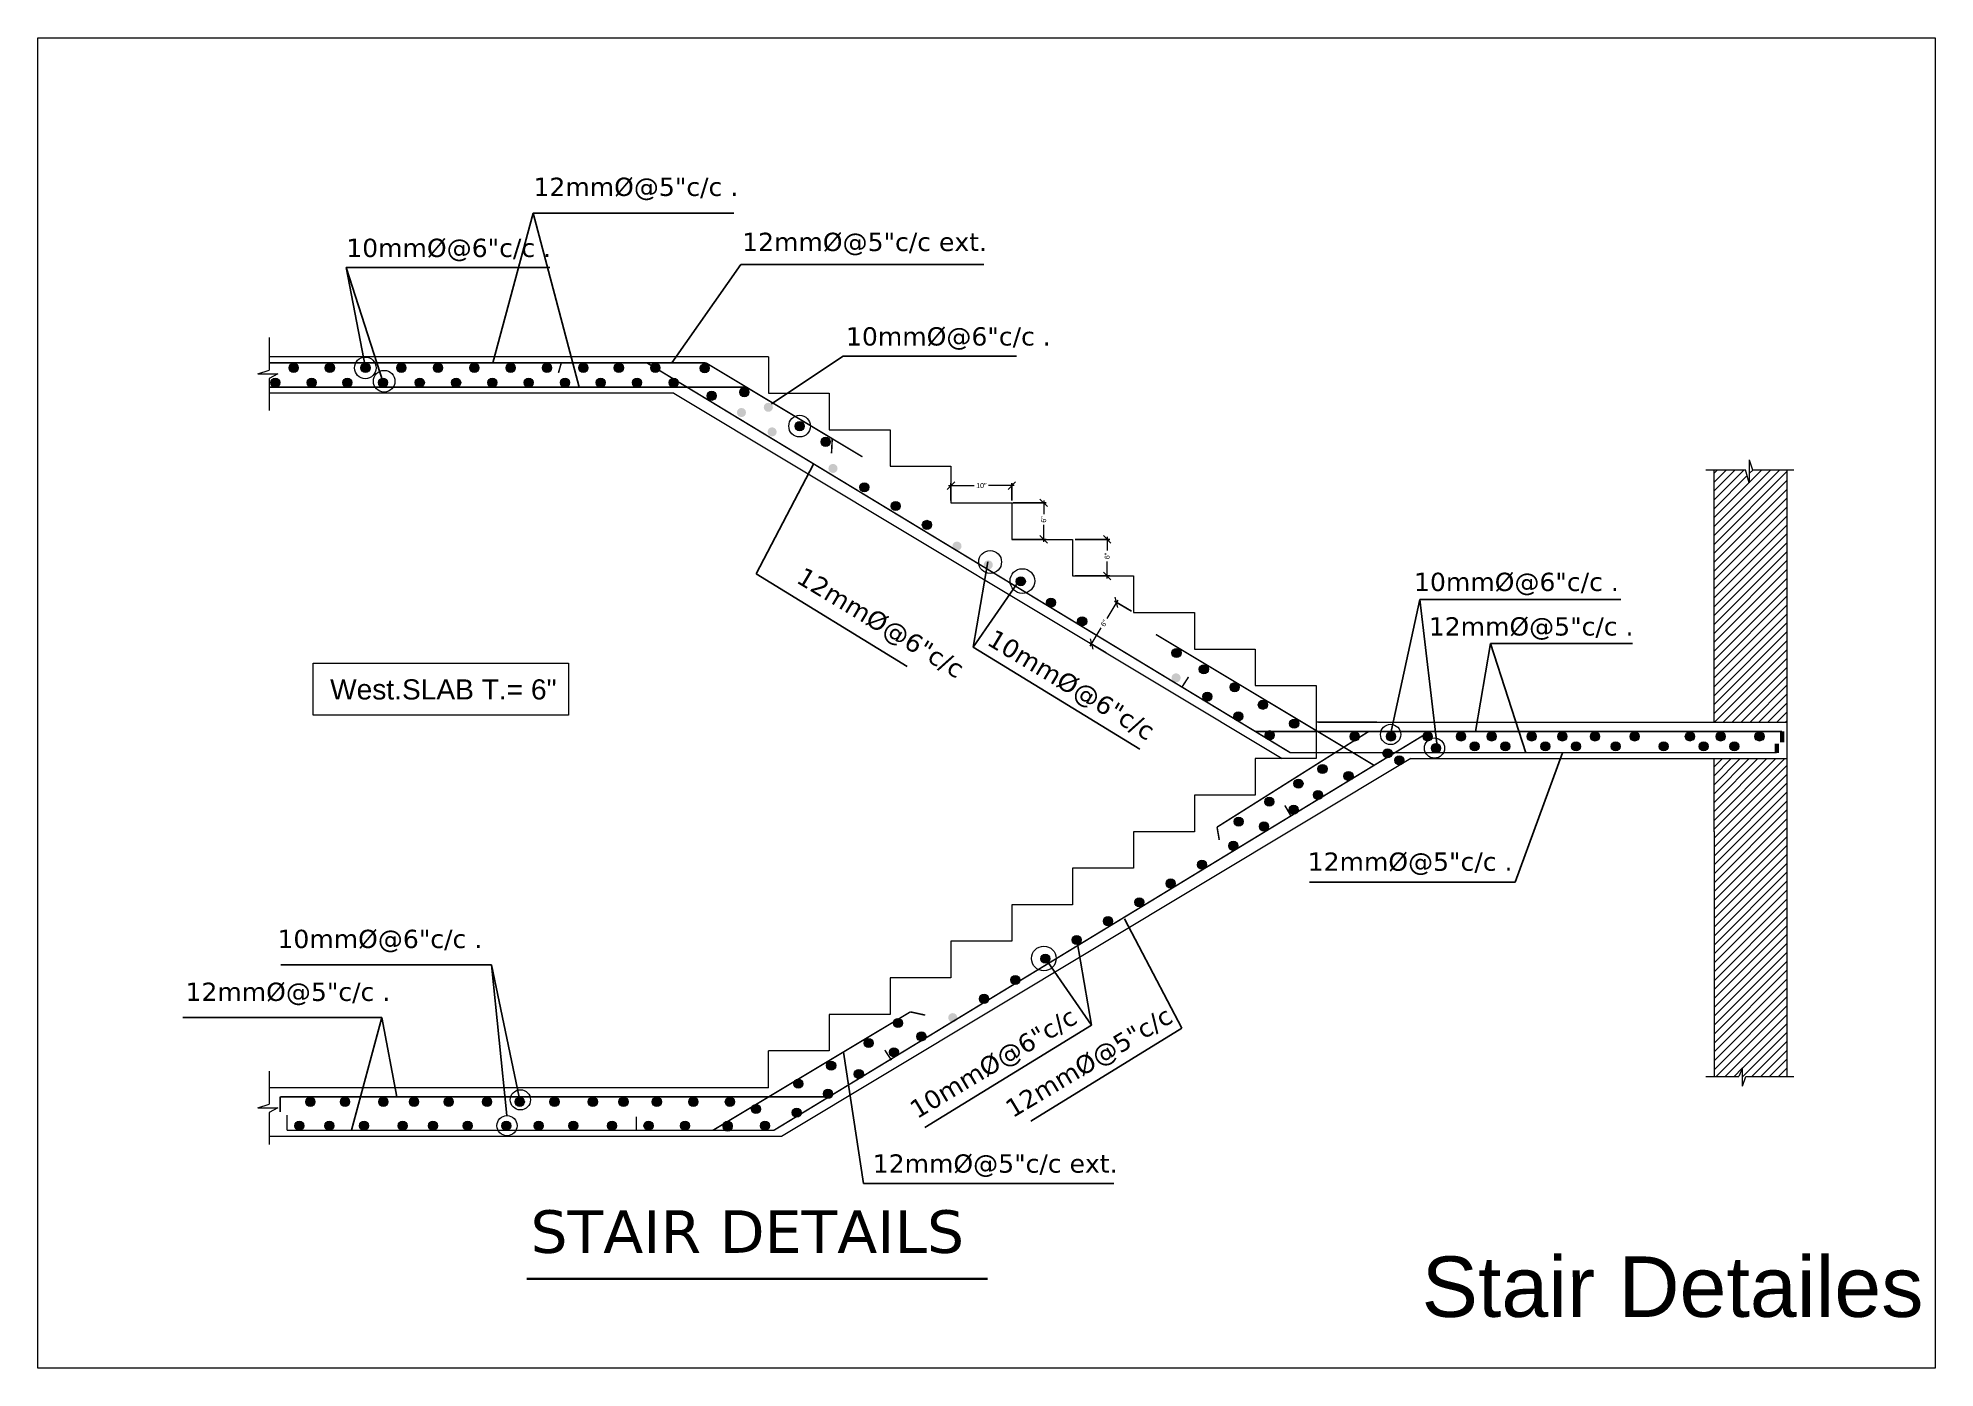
# Model space of a CAD drawing. Header units: inches. Extents: x -163735 to 106394, y -4543 to 35159.
# Drawn here: x -43570 to -42816, y 14901 to 15429 of the extents above; entities that cross this region are included whole.
import ezdxf

# ---------------------------------------------------------------- set-up
doc = ezdxf.new("R2010")
doc.units = ezdxf.units.IN
doc.header["$MEASUREMENT"] = 0
for name, color, linetype, lineweight in [('COLOMN', 135, 'Continuous', 9), ('DIMENSION', 7, 'Continuous', 0), ('Dimenson', 16, 'Continuous', 9), ('furniture', 235, 'Continuous', 9), ('GRADE BEAM.', 63, 'Continuous', 0), ('Reinforcement', 240, 'Continuous', 9), ('Text', 34, 'Continuous', 25), ('wall', 7, 'Continuous', 15), ('windo', 130, 'Continuous', 5)]:
    doc.layers.add(name, color=color, linetype=linetype, lineweight=lineweight)
doc.styles.add('AREAL', font='arial.ttf')
doc.styles.get("Standard").update_dxf_attribs({"font": 'times.ttf'})
doc.styles.add('style1', font='swissbo.ttf')
doc.dimstyles.new('column', dxfattribs={"dimtxt": 2, "dimasz": 3, "dimexe": 1, "dimexo": 1, "dimgap": 1, "dimtad": 0, "dimdec": 1, "dimzin": 0, "dimdsep": 46, "dimlunit": 4, "dimtxsty": 'Standard', "dimblk": 'OBLIQUE', "dimcen": 3, "dimdle": 1, "dimclrd": 155, "dimclre": 155, "dimclrt": 155, "dimadec": 0, "dimazin": 0, "dimtfac": 1, "dimtdec": 1, "dimtofl": 0, "dimtmove": 0, "dimatfit": 3, "dimldrblk": 'CLOSEDBLANK', "dimfxl": 1, "dimtolj": 1, "dimtzin": 0, "dimlwd": 5, "dimarcsym": 0})
doc.dimstyles.get("Standard").update_dxf_attribs({"dimscale": 4, "dimtxt": 0.4925, "dimasz": 0.18, "dimexe": 0.18, "dimexo": 0.0625, "dimgap": 0.09, "dimtad": 0, "dimdec": 4, "dimzin": 0, "dimdsep": 46, "dimlunit": 4, "dimtxsty": 'Standard', "dimcen": 0.09, "dimclrt": 1, "dimadec": 0, "dimazin": 0, "dimtfac": 1, "dimtdec": 4, "dimtofl": 0, "dimtmove": 0, "dimatfit": 3, "dimfxl": 1, "dimtolj": 1, "dimtzin": 0, "dimarcsym": 0})

msp = doc.modelspace()

# ---------------------------------------------------------------- texts
at = {"layer": 'Text', "char_height": 7.254}
for s, insert, attachment_point in [('{\\fVerdana|b0|i0|c0|p34;12mm%%C@5"c/c .}', (-43373.12, 15373.64), 1), ('{\\fVerdana|b0|i0|c0|p34;10mm%%C@6"c/c .}', (-43447.49, 15349.4), 1), ('{\\fVerdana|b0|i0|c0|p34;12mm%%C@5"c/c ext.}', (-43290.2, 15351.77), 1), ('{\\fVerdana|b0|i0|c0|p34;10mm%%C@6"c/c .}', (-43248.95, 15314.25), 1), ('{\\fVerdana|b0|i0|c0|p34;10mm%%C@6"c/c .}', (-43023.26, 15216.78), 1), ('{\\fVerdana|b0|i0|c0|p34;12mm%%C@5"c/c .}', (-43017.41, 15199.1), 1), ('{\\fVerdana|b0|i0|c0|p34;12mm%%C@5"c/c .}', (-43065.51, 15105.7), 1), ('{\\fVerdana|b0|i0|c0|p34;10mm%%C@6"c/c .}', (-43393.48, 15075.02), 3), ('{\\fVerdana|b0|i0|c0|p34;12mm%%C@5"c/c .}', (-43430.02, 15054.02), 3), ('{\\fVerdana|b0|i0|c0|p34;12mm%%C@5"c/c ext.}', (-43141.05, 14985.83), 3)]:
    msp.add_mtext(s, dxfattribs=dict(at, insert=insert, attachment_point=attachment_point))
at = {"layer": 'Text', "char_height": 7.254, "width": 94.302}
for s, insert, attachment_point, rotation in [('{\\fVerdana|b0|i0|c0|p34;12mm%%C@6"c/c}', (-43201.16, 15180.77), 3, 329), ('{\\fVerdana|b0|i0|c0|p34;10mm%%C@6"c/c}', (-43125.43, 15156.1), 3, 329), ('{\\fVerdana|b0|i0|c0|p34;10mm%%C@6"c/c}', (-43224.49, 15005.96), 1, 31), ('{\\fVerdana|b0|i0|c0|p34;12mm%%C@5"c/c}', (-43186.51, 15006.31), 1, 31)]:
    msp.add_mtext(s, dxfattribs=dict(at, insert=insert, attachment_point=attachment_point, rotation=rotation))
at = {"layer": 'Text', "insert": (-43202.01, 14963.65), "char_height": 16.926, "width": 292.578, "attachment_point": 3}
msp.add_mtext('\\pt389.3;{\\fVerdana|b0|i0|c0|p34;STAIR DETAILS}', dxfattribs=at)
at = {"layer": 'wall', "color": 0, "linetype": 'ByBlock', "insert": (-43453.92, 15174.45), "char_height": 8, "width": 140.0873, "attachment_point": 1, "style": 'style1'}
msp.add_mtext('{\\fArial|b0|i0|c0|p34;\\C4;West.SLAB T.= 6"}', dxfattribs=at)
at = {"layer": 'windo', "color": 4, "insert": (-42920.56, 14945.3), "char_height": 24, "width": 226.9598, "attachment_point": 2, "style": 'style1'}
msp.add_mtext('{\\fArial|b0|i0|c0|p34;Stair Detailes}', dxfattribs=at)

# ---------------------------------------------------------------- blocks, each defined once
blk = doc.blocks.new('_Oblique')
at = {"color": 0, "linetype": 'ByBlock', "lineweight": -2}
blk.add_line((-0.5, -0.5), (0.5, 0.5), dxfattribs=at)
blk = doc.blocks.new('*D271')
at = {"layer": 'Defpoints', "color": 0, "lineweight": 30}
for p in [(-43134.72, 15201), (-43151.39, 15188.44), (-43144.67, 15184.41)]:
    blk.add_point(p, dxfattribs=at)
at = {"layer": 'furniture', "color": 155, "lineweight": 5}
for p, q in [((-43140.92, 15205.89), (-43145.3, 15198.58)), ((-43151.9, 15187.58), (-43147.52, 15194.89))]:
    blk.add_line(p, q, dxfattribs=at)
at = {"layer": 'furniture', "color": 155, "lineweight": -2}
for p, q in [((-43135.57, 15201.51), (-43142.29, 15205.54)), ((-43145.53, 15184.93), (-43152.24, 15188.96))]:
    blk.add_line(p, q, dxfattribs=at)
at = {"layer": 'furniture', "color": 155, "lineweight": 5, "xscale": 3, "yscale": 3, "zscale": 3}
for p, rotation in [((-43141.43, 15205.03), 59.03624346776942), ((-43151.39, 15188.44), 239.0362434677694)]:
    blk.add_blockref('_Oblique', p, dxfattribs=dict(at, rotation=rotation))
at = {"layer": 'furniture', "color": 7, "insert": (-43146.41, 15196.74), "char_height": 2, "attachment_point": 5, "rotation": 59.03624, "style": 'AREAL'}
blk.add_mtext('\\A1;6"', dxfattribs=at)
blk = doc.blocks.new('_ClosedBlank')
at = {"color": 0, "linetype": 'ByBlock', "lineweight": -2}
for p, q in [((-1, 0.17), (0, 0)), ((-1, 0.17), (-1, -0.17)), ((0, 0), (-1, -0.17))]:
    blk.add_line(p, q, dxfattribs=at)
blk = doc.blocks.new('*D272')
at = {"layer": 'Defpoints', "color": 0, "lineweight": 30}
for p in [(-43158.9, 15230.02), (-43145.17, 15230.02), (-43158.9, 15215.51)]:
    blk.add_point(p, dxfattribs=at)
at = {"layer": 'furniture', "color": 155, "lineweight": -2}
for p, q in [((-43157.9, 15230.02), (-43144.17, 15230.02)), ((-43157.9, 15215.51), (-43144.17, 15215.51))]:
    blk.add_line(p, q, dxfattribs=at)
at = {"layer": 'furniture', "color": 155, "lineweight": 5}
for p, q in [((-43145.17, 15231.02), (-43145.17, 15225.58)), ((-43145.17, 15214.51), (-43145.17, 15221.27))]:
    blk.add_line(p, q, dxfattribs=at)
at = {"layer": 'furniture', "color": 155, "lineweight": 5, "xscale": 3, "yscale": 3, "zscale": 3}
for p, rotation in [((-43145.17, 15230.02), 90), ((-43145.17, 15215.51), 270)]:
    blk.add_blockref('_Oblique', p, dxfattribs=dict(at, rotation=rotation))
at = {"layer": 'furniture', "color": 7, "insert": (-43145.17, 15223.43), "char_height": 2, "attachment_point": 5, "rotation": 90, "style": 'AREAL'}
blk.add_mtext('\\A1;6"', dxfattribs=at)
blk = doc.blocks.new('*D273')
at = {"layer": 'Defpoints', "color": 0, "lineweight": 30}
for p in [(-43183.7, 15244.52), (-43170.41, 15244.52), (-43183.7, 15230.02)]:
    blk.add_point(p, dxfattribs=at)
at = {"layer": 'furniture', "color": 155, "lineweight": -2}
for p, q in [((-43182.7, 15244.52), (-43169.41, 15244.52)), ((-43182.7, 15230.02), (-43169.41, 15230.02))]:
    blk.add_line(p, q, dxfattribs=at)
at = {"layer": 'furniture', "color": 155, "lineweight": 5}
for p, q in [((-43170.41, 15245.52), (-43170.41, 15240.09)), ((-43170.41, 15229.02), (-43170.41, 15235.78))]:
    blk.add_line(p, q, dxfattribs=at)
at = {"layer": 'furniture', "color": 155, "lineweight": 5, "xscale": 3, "yscale": 3, "zscale": 3}
for p, rotation in [((-43170.41, 15244.52), 90), ((-43170.41, 15230.02), 270)]:
    blk.add_blockref('_Oblique', p, dxfattribs=dict(at, rotation=rotation))
at = {"layer": 'furniture', "color": 7, "insert": (-43170.41, 15237.94), "char_height": 2, "attachment_point": 5, "rotation": 90, "style": 'AREAL'}
blk.add_mtext('\\A1;6"', dxfattribs=at)
blk = doc.blocks.new('*D274')
at = {"layer": 'Defpoints', "color": 0, "lineweight": 30}
for p in [(-43183.08, 15251.37), (-43207.26, 15244.52), (-43183.08, 15244.52)]:
    blk.add_point(p, dxfattribs=at)
at = {"layer": 'furniture', "color": 155, "lineweight": 5}
for p, q in [((-43208.26, 15251.37), (-43198, 15251.37)), ((-43182.08, 15251.37), (-43192.34, 15251.37))]:
    blk.add_line(p, q, dxfattribs=at)
at = {"layer": 'furniture', "color": 155, "lineweight": -2}
for p, q in [((-43207.26, 15245.52), (-43207.26, 15252.37)), ((-43183.08, 15245.52), (-43183.08, 15252.37))]:
    blk.add_line(p, q, dxfattribs=at)
at = {"layer": 'furniture', "color": 155, "lineweight": 5, "xscale": 3, "yscale": 3, "zscale": 3, "rotation": 180}
blk.add_blockref('_Oblique', (-43207.26, 15251.37), dxfattribs=at)
at = {"layer": 'furniture', "color": 155, "lineweight": 5, "xscale": 3, "yscale": 3, "zscale": 3}
blk.add_blockref('_Oblique', (-43183.08, 15251.37), dxfattribs=at)
at = {"layer": 'furniture', "color": 7, "insert": (-43195.17, 15251.37), "char_height": 2, "attachment_point": 5, "style": 'AREAL'}
blk.add_mtext('\\A1;10"', dxfattribs=at)

# ---------------------------------------------------------------- dimensions: what is measured, and where the dimension line sits
at = {"layer": 'furniture', "color": 1}
dim = msp.add_linear_dim(base=(-43183.08, 15251.37), p1=(-43207.26, 15244.52), p2=(-43183.08, 15244.52), angle=180, text='10"', dimstyle='column', override={"dimtxsty": 'AREAL', "dimclrt": 7}, dxfattribs=at)
dim.commit()
dim.dimension.update_dxf_attribs({"geometry": '*D274', "text_midpoint": (-43195.17, 15251.37)})
for base, p1, p2, picture, middle in [((-43170.41, 15244.52), (-43183.7, 15230.02), (-43183.7, 15244.52), '*D273', (-43170.41, 15237.94)), ((-43145.17, 15230.02), (-43158.9, 15215.51), (-43158.9, 15230.02), '*D272', (-43145.17, 15223.43))]:
    dim = msp.add_linear_dim(base=base, p1=p1, p2=p2, angle=90, text='6"', dimstyle='column', override={"dimtxsty": 'AREAL', "dimclrt": 7}, dxfattribs=at)
    dim.commit()
    dim.dimension.update_dxf_attribs({"geometry": picture, "text_midpoint": middle, "dimtype": 160})
dim = msp.add_aligned_dim(p1=(-43134.72, 15201), p2=(-43144.67, 15184.41), distance=-7.83, text='6"', dimstyle='column', override={"dimtxsty": 'AREAL', "dimclrt": 7}, dxfattribs=at)
dim.commit()
dim.dimension.update_dxf_attribs({"geometry": '*D271', "text_midpoint": (-43146.41, 15196.74)})

# ---------------------------------------------------------------- hatches: boundary and pattern name
at = {"layer": 'Dimenson', "linetype": 'ByBlock'}
h = msp.add_hatch(dxfattribs=at)
h.set_pattern_fill('ANSI31', color=0, scale=20, style=0)
h.set_pattern_definition([(45, (-66060.0588, 15286.3572), (-1.76776695, 1.76776695), [])])
h.paths.add_polyline_path([(-42875.04, 15257.67), (-42888.77, 15257.67), (-42890.06, 15261.55), (-42890.06, 15252.41), (-42891.53, 15257.67), (-42904.06, 15257.67), (-42904.06, 15157.48), (-42875.04, 15157.48)])
h.paths.add_polyline_path([(-42875.04, 15114.03), (-42875.04, 15142.97), (-42904.06, 15142.97), (-42904.06, 15113.99), (-42904.06, 15113.99), (-42904.06, 15016.78), (-42894.26, 15016.78), (-42892.78, 15020.23), (-42892.78, 15012.9), (-42891.49, 15016.78), (-42875.04, 15016.78)])
at = {"layer": 'GRADE BEAM.'}
for points in [[(-43477.46, 15292.28, -1), (-43473.83, 15292.28, -1)], [(-43470.2, 15298.12, -1), (-43466.57, 15298.12, -1)], [(-43463.1, 15292.28, -1), (-43459.47, 15292.28, -1)], [(-43455.84, 15298.12, -1), (-43452.22, 15298.12, -1)], [(-43448.93, 15292.28, -1), (-43445.3, 15292.28, -1)], [(-43441.67, 15298.12, -1), (-43438.04, 15298.12, -1)], [(-43434.72, 15292.28, -1), (-43431.09, 15292.28, -1)], [(-43427.46, 15298.12, -1), (-43423.84, 15298.12, -1)], [(-43420.1, 15292.28, -1), (-43416.48, 15292.28, -1)], [(-43412.85, 15298.12, -1), (-43409.22, 15298.12, -1)], [(-43405.66, 15292.28, -1), (-43402.03, 15292.28, -1)], [(-43398.41, 15298.12, -1), (-43394.78, 15298.12, -1)], [(-43391.29, 15292.28, -1), (-43387.66, 15292.28, -1)], [(-43384.04, 15298.12, -1), (-43380.41, 15298.12, -1)], [(-43376.85, 15292.28, -1), (-43373.22, 15292.28, -1)], [(-43369.59, 15298.12, -1), (-43365.97, 15298.12, -1)], [(-43362.4, 15292.28, -1), (-43358.78, 15292.28, -1)], [(-43355.15, 15298.12, -1), (-43351.52, 15298.12, -1)], [(-43348.27, 15292.28, -1), (-43344.64, 15292.28, -1)], [(-43341.02, 15298.12, -1), (-43337.39, 15298.12, -1)], [(-43333.76, 15292.28, -1), (-43330.14, 15292.28, -1)], [(-43326.51, 15298.12, -1), (-43322.88, 15298.12, -1)], [(-43319.25, 15292.28, -1), (-43315.63, 15292.28, -1)], [(-43306.94, 15297.96, -1), (-43303.31, 15297.96, -1)], [(-43304.11, 15287.03, -1), (-43300.48, 15287.03, -1)], [(-43269.18, 15274.98, -1), (-43265.56, 15274.98, -1)], [(-43258.81, 15268.76, -1), (-43255.18, 15268.76, -1)], [(-43243.49, 15250.72, -1), (-43239.87, 15250.72, -1)], [(-43231.06, 15243.25, -1), (-43227.43, 15243.25, -1)], [(-43218.62, 15235.78, -1), (-43215, 15235.78, -1)], [(-43181.31, 15213.36, -1), (-43177.69, 15213.36, -1)], [(-43169.36, 15204.93, -1), (-43165.73, 15204.93, -1)], [(-43156.92, 15197.46, -1), (-43153.29, 15197.46, -1)], [(-43119.44, 15184.94, -1), (-43115.81, 15184.94, -1)], [(-43108.59, 15178.43, -1), (-43104.96, 15178.43, -1)], [(-43096.36, 15171.32, -1), (-43092.73, 15171.32, -1)], [(-43107.18, 15167.57, -1), (-43103.55, 15167.57, -1)], [(-43085.14, 15164.34, -1), (-43081.51, 15164.34, -1)], [(-43094.9, 15159.73, -1), (-43091.27, 15159.73, -1)], [(-43072.7, 15156.87, -1), (-43069.07, 15156.87, -1)], [(-43082.47, 15152.26, -1), (-43078.84, 15152.26, -1)], [(-43048.7, 15151.77, -1), (-43045.08, 15151.77, -1)], [(-43034.19, 15151.77, -1), (-43030.57, 15151.77, -1)], [(-43019.69, 15151.77, -1), (-43016.06, 15151.77, -1)], [(-43006.45, 15151.77, -1), (-43002.83, 15151.77, -1)], [(-43006.45, 15151.77, -1), (-43002.83, 15151.77, -1)], [(-42994.25, 15151.77, -1), (-42990.62, 15151.77, -1)], [(-42978.34, 15151.77, -1), (-42974.72, 15151.77, -1)], [(-42978.34, 15151.77, -1), (-42974.72, 15151.77, -1)], [(-42966.14, 15151.77, -1), (-42962.51, 15151.77, -1)], [(-42953.14, 15151.77, -1), (-42949.51, 15151.77, -1)], [(-42937.42, 15151.77, -1), (-42933.8, 15151.77, -1)], [(-42915.48, 15151.77, -1), (-42911.85, 15151.77, -1)], [(-42915.48, 15151.77, -1), (-42911.85, 15151.77, -1)], [(-42903.27, 15151.77, -1), (-42899.64, 15151.77, -1)], [(-42887.81, 15151.77, -1), (-42884.18, 15151.77, -1)], [(-43031.97, 15145.08, 1), (-43035.6, 15145.08, 1)], [(-43030.89, 15142.3, -1), (-43027.27, 15142.3, -1)], [(-43016.38, 15147.14, -1), (-43012.76, 15147.14, -1)], [(-43001.01, 15147.84, -1), (-42997.39, 15147.84, -1)], [(-43001.01, 15147.84, -1), (-42997.39, 15147.84, -1)], [(-42988.81, 15147.84, -1), (-42985.18, 15147.84, -1)], [(-42972.9, 15147.84, -1), (-42969.28, 15147.84, -1)], [(-42972.9, 15147.84, -1), (-42969.28, 15147.84, -1)], [(-42960.7, 15147.84, -1), (-42957.07, 15147.84, -1)], [(-42944.98, 15147.84, -1), (-42941.35, 15147.84, -1)], [(-42925.94, 15147.84, -1), (-42922.31, 15147.84, -1)], [(-42910.04, 15147.84, -1), (-42906.41, 15147.84, -1)], [(-42910.04, 15147.84, -1), (-42906.41, 15147.84, -1)], [(-42897.83, 15147.84, -1), (-42894.2, 15147.84, -1)], [(-43057.82, 15138.86, 1), (-43061.45, 15138.86, 1)], [(-43047.48, 15136.03, 1), (-43051.11, 15136.03, 1)], [(-43067.37, 15133.06, 1), (-43070.99, 15133.06, 1)], [(-43059.62, 15128.56, 1), (-43063.24, 15128.56, 1)], [(-43078.98, 15125.84, 1), (-43082.61, 15125.84, 1)], [(-43069.28, 15122.66, 1), (-43072.91, 15122.66, 1)], [(-43091.09, 15117.95, 1), (-43094.72, 15117.95, 1)], [(-43081.1, 15116.01, 1), (-43084.72, 15116.01, 1)], [(-43093.28, 15108.33, 1), (-43096.9, 15108.33, 1)], [(-43105.71, 15100.86, 1), (-43109.34, 15100.86, 1)], [(-43118.15, 15093.38, 1), (-43121.78, 15093.38, 1)], [(-43130.58, 15085.91, 1), (-43134.21, 15085.91, 1)], [(-43143.02, 15078.44, 1), (-43146.65, 15078.44, 1)], [(-43167.89, 15063.5, 1), (-43171.52, 15063.5, 1)], [(-43179.85, 15055.07, 1), (-43183.48, 15055.07, 1)], [(-43192.28, 15047.6, 1), (-43195.91, 15047.6, 1)], [(-43226.49, 15037.96, 1), (-43230.11, 15037.96, 1)], [(-43238.1, 15030.02, 1), (-43241.73, 15030.02, 1)], [(-43217.16, 15032.65, 1), (-43220.78, 15032.65, 1)], [(-43253.04, 15021.07, 1), (-43256.66, 15021.07, 1)], [(-43228.11, 15026.36, 1), (-43231.73, 15026.36, 1)], [(-43266.07, 15013.88, 1), (-43269.7, 15013.88, 1)], [(-43242.03, 15017.71, 1), (-43245.65, 15017.71, 1)], [(-43459.94, 15006.69, 1), (-43463.57, 15006.69, 1)], [(-43459.94, 15006.69, 1), (-43463.57, 15006.69, 1)], [(-43446.15, 15006.69, 1), (-43449.78, 15006.69, 1)], [(-43446.15, 15006.69, 1), (-43449.78, 15006.69, 1)], [(-43430.93, 15006.69, 1), (-43434.55, 15006.69, 1)], [(-43418.74, 15006.69, 1), (-43422.37, 15006.69, 1)], [(-43418.74, 15006.69, 1), (-43422.37, 15006.69, 1)], [(-43404.95, 15006.69, 1), (-43408.58, 15006.69, 1)], [(-43404.95, 15006.69, 1), (-43408.58, 15006.69, 1)], [(-43389.73, 15006.69, 1), (-43393.36, 15006.69, 1)], [(-43376.74, 15006.69, 1), (-43380.37, 15006.69, 1)], [(-43376.74, 15006.69, 1), (-43380.37, 15006.69, 1)], [(-43362.95, 15006.69, 1), (-43366.58, 15006.69, 1)], [(-43362.95, 15006.69, 1), (-43366.58, 15006.69, 1)], [(-43347.73, 15006.69, 1), (-43351.36, 15006.69, 1)], [(-43335.52, 15006.69, 1), (-43339.15, 15006.69, 1)], [(-43335.52, 15006.69, 1), (-43339.15, 15006.69, 1)], [(-43322.29, 15006.69, 1), (-43325.92, 15006.69, 1)], [(-43307.78, 15006.69, 1), (-43311.41, 15006.69, 1)], [(-43293.27, 15006.69, 1), (-43296.9, 15006.69, 1)], [(-43254.31, 15009.87, 1), (-43257.93, 15009.87, 1)], [(-43282.93, 15003.82, 1), (-43286.55, 15003.82, 1)], [(-43266.74, 15002.4, 1), (-43270.37, 15002.4, 1)], [(-43464.3, 14997.22, 1), (-43467.92, 14997.22, 1)], [(-43452.43, 14997.22, 1), (-43456.06, 14997.22, 1)], [(-43438.64, 14997.22, 1), (-43442.27, 14997.22, 1)], [(-43423.3, 14997.22, 1), (-43426.92, 14997.22, 1)], [(-43411.24, 14997.22, 1), (-43414.86, 14997.22, 1)], [(-43397.44, 14997.22, 1), (-43401.07, 14997.22, 1)], [(-43382.1, 14997.22, 1), (-43385.73, 14997.22, 1)], [(-43369.24, 14997.22, 1), (-43372.86, 14997.22, 1)], [(-43355.44, 14997.22, 1), (-43359.07, 14997.22, 1)], [(-43340.1, 14997.22, 1), (-43343.73, 14997.22, 1)], [(-43325.59, 14997.22, 1), (-43329.22, 14997.22, 1)], [(-43311.08, 14997.22, 1), (-43314.71, 14997.22, 1)], [(-43294.18, 14997.24, 1), (-43297.81, 14997.24, 1)], [(-43294.15, 14996.84, 1), (-43297.77, 14996.84, 1)], [(-43279.34, 14997.21, 1), (-43282.96, 14997.21, 1)]]:
    msp.add_hatch(color=7, dxfattribs=at).paths.add_polyline_path(points)
h = msp.add_hatch(color=7, dxfattribs=at)
edge = h.paths.add_edge_path()
edge.add_arc((-43278.3, 15272.7), 1.81, 0, 360)
edge = h.paths.add_edge_path()
edge.add_arc((-43290.48, 15280.39), 1.81, 0, 360)
edge = h.paths.add_edge_path()
edge.add_arc((-43289.35, 15288.48), 1.81, 0, 360)
edge = h.paths.add_edge_path()
edge.add_arc((-43279.81, 15282.46), 1.81, 0, 360)
h = msp.add_hatch(color=7, dxfattribs=at)
edge = h.paths.add_edge_path()
edge.add_arc((-43254.12, 15258.19), 1.81, 0, 360)
edge = h.paths.add_edge_path()
edge.add_arc((-43204.85, 15227.35), 1.81, 0, 360)
edge = h.paths.add_edge_path()
edge.add_arc((-43192.42, 15219.88), 1.81, 0, 360)
h = msp.add_hatch(color=7, dxfattribs=at)
edge = h.paths.add_edge_path()
edge.add_arc((-43106.77, 15178.43), 1.81, 0, 360)
edge = h.paths.add_edge_path()
edge.add_arc((-43117.8, 15175.04), 1.81, 0, 360)
h = msp.add_hatch(color=7, dxfattribs=at)
edge = h.paths.add_edge_path()
edge.add_arc((-43157.27, 15070.97), 1.81, 0, 360)
edge = h.paths.add_edge_path()
edge.add_arc((-43206.53, 15040.12), 1.81, 0, 360)
edge = h.paths.add_edge_path()
edge.add_arc((-43218.97, 15032.65), 1.81, 0, 360)
at = {"layer": 'Reinforcement'}
for points in [[(-43326.51, 15298.12, -1), (-43322.88, 15298.12, -1)], [(-43291.16, 15288.48, -1), (-43287.54, 15288.48, -1)], [(-43155.46, 15070.97, 1), (-43159.08, 15070.97, 1)]]:
    msp.add_hatch(color=256, dxfattribs=at).paths.add_polyline_path(points)

# ---------------------------------------------------------------- linework, layer by layer
at = {"color": 13, "lineweight": 30}
msp.add_line((-43375.75, 14936.45), (-43192.67, 14936.45), dxfattribs=at)
at = {"layer": 'COLOMN'}
for p, q in [((-43478.07, 15310.2), (-43478.07, 15297.2)), ((-43279.8, 15302.56), (-43478.07, 15302.56)), ((-43279.8, 15302.56), (-43279.8, 15288.05)), ((-43482.61, 15295.69), (-43478.07, 15297.2)), ((-43482.61, 15295.69), (-43474.75, 15295.69)), ((-43474.75, 15295.69), (-43478.07, 15293.88)), ((-43478.07, 15293.88), (-43478.07, 15281.18)), ((-43317.4, 15288.05), (-43478.07, 15288.05)), ((-43317.4, 15288.05), (-43075.6, 15142.97)), ((-43279.8, 15288.05), (-43255.62, 15288.05)), ((-43255.62, 15288.05), (-43255.62, 15273.54)), ((-43255.62, 15273.54), (-43231.44, 15273.54)), ((-43231.44, 15273.54), (-43231.44, 15259.03)), ((-43231.44, 15259.03), (-43207.26, 15259.03)), ((-43207.26, 15259.03), (-43207.26, 15244.52)), ((-42907.38, 15257.67), (-42891.53, 15257.67)), ((-42904.06, 15157.48), (-42904.06, 15257.67)), ((-42890.06, 15252.41), (-42891.53, 15257.67)), ((-42890.06, 15261.55), (-42890.06, 15252.41)), ((-42890.06, 15261.55), (-42888.77, 15257.67)), ((-42888.77, 15257.67), (-42872.36, 15257.67)), ((-42875.04, 15113.95), (-42875.04, 15257.67)), ((-43207.26, 15244.52), (-43183.08, 15244.52)), ((-43183.08, 15244.52), (-43183.08, 15230.02)), ((-43183.08, 15230.02), (-43158.9, 15230.02)), ((-43158.9, 15230.02), (-43158.9, 15215.51)), ((-43158.9, 15215.51), (-43134.72, 15215.51)), ((-43134.72, 15215.51), (-43134.72, 15201)), ((-43134.72, 15201), (-43110.54, 15201)), ((-43110.54, 15201), (-43110.54, 15186.49)), ((-43110.54, 15186.49), (-43086.36, 15186.49)), ((-43086.36, 15186.49), (-43086.36, 15171.98)), ((-43086.36, 15171.98), (-43062.18, 15171.98)), ((-43062.18, 15171.98), (-43062.18, 15157.48)), ((-43062.18, 15157.48), (-43062.18, 15142.97)), ((-43038, 15157.48), (-43062.18, 15157.48)), ((-43061.23, 15157.48), (-42875.04, 15157.48)), ((-43024.58, 15142.97), (-43274.55, 14992.98)), ((-43062.18, 15142.97), (-43086.36, 15142.97)), ((-43086.36, 15142.97), (-43086.36, 15128.46)), ((-43024.58, 15142.97), (-42875.04, 15142.97)), ((-42904.06, 15113.95), (-42904.06, 15142.97)), ((-43086.36, 15128.46), (-43110.54, 15128.46)), ((-43110.54, 15128.46), (-43110.54, 15113.95)), ((-43110.54, 15113.95), (-43134.72, 15113.95)), ((-43134.72, 15113.95), (-43134.72, 15099.44)), ((-42904.06, 15113.99), (-42904.06, 15016.78)), ((-42875.04, 15016.78), (-42875.04, 15114.03)), ((-43134.72, 15099.44), (-43158.9, 15099.44)), ((-43158.9, 15099.44), (-43158.9, 15084.94)), ((-43158.9, 15084.94), (-43183.08, 15084.94)), ((-43183.08, 15084.94), (-43183.08, 15070.43)), ((-43183.08, 15070.43), (-43207.26, 15070.43)), ((-43207.26, 15070.43), (-43207.26, 15055.92)), ((-43207.26, 15055.92), (-43231.44, 15055.92)), ((-43231.44, 15055.92), (-43231.44, 15041.41)), ((-43231.44, 15041.41), (-43255.62, 15041.41)), ((-43255.62, 15041.41), (-43255.62, 15026.9)), ((-43255.62, 15026.9), (-43279.8, 15026.9)), ((-43279.8, 15012.32), (-43279.8, 15026.9)), ((-43478.07, 15018.82), (-43478.07, 15005.82)), ((-42907.38, 15016.78), (-42894.26, 15016.78)), ((-42892.78, 15020.23), (-42894.26, 15016.78)), ((-42892.78, 15012.9), (-42892.78, 15020.23)), ((-42892.78, 15012.9), (-42891.49, 15016.78)), ((-42891.49, 15016.78), (-42872.36, 15016.78)), ((-43279.8, 15012.32), (-43478.07, 15012.32)), ((-43279.8, 15012.32), (-43478.07, 15012.32)), ((-43279.8, 15012.32), (-43303.98, 15012.32)), ((-43482.61, 15004.31), (-43478.07, 15005.82)), ((-43482.61, 15004.31), (-43474.75, 15004.31)), ((-43474.75, 15004.31), (-43478.07, 15002.5)), ((-43478.07, 15002.5), (-43478.07, 14989.8)), ((-43274.55, 14992.98), (-43478.07, 14992.98)), ((-43274.55, 14992.98), (-43478.07, 14992.98))]:
    msp.add_line(p, q, dxfattribs=at)
at = {"layer": 'DIMENSION'}
for centre, radius in [((-43439.93, 15298.12), 4.3), ((-43432.44, 15292.8), 4.3), ((-43267.37, 15274.98), 4.3), ((-43191.68, 15221.04), 4.54), ((-43178.87, 15213.49), 4.9), ((-43032.56, 15152.57), 4.02), ((-43015.14, 15147.15), 4.01), ((-43170.34, 15063.63), 4.9), ((-43378.33, 15007.49), 4.02), ((-43383.63, 14997.23), 4.01)]:
    msp.add_circle(centre, radius, dxfattribs=at)
at = {"layer": 'Dimenson', "color": 4, "linetype": 'ByBlock'}
for points in [[(-43570, 15429.11), (-42816.25, 15429.11), (-42816.25, 14901), (-43570, 14901)], [(-43460.62, 15180.87), (-43359.16, 15180.87), (-43359.16, 15160.18), (-43460.62, 15160.18)]]:
    msp.add_lwpolyline(points, close=True, dxfattribs=at)
at = {"layer": 'GRADE BEAM.', "color": 7}
for centre in [(-43475.64, 15292.28), (-43468.39, 15298.12), (-43461.28, 15292.28), (-43454.03, 15298.12), (-43447.11, 15292.28), (-43439.86, 15298.12), (-43432.9, 15292.28), (-43425.65, 15298.12), (-43418.29, 15292.28), (-43411.04, 15298.12), (-43403.85, 15292.28), (-43396.59, 15298.12), (-43389.48, 15292.28), (-43382.22, 15298.12), (-43375.03, 15292.28), (-43367.78, 15298.12), (-43353.34, 15298.12), (-43346.46, 15292.28), (-43339.2, 15298.12), (-43331.95, 15292.28), (-43324.7, 15298.12), (-43317.44, 15292.28), (-43305.12, 15297.96), (-43302.29, 15287.03), (-43267.37, 15274.98), (-43106.77, 15178.43), (-43094.54, 15171.32), (-43083.32, 15164.34), (-43070.89, 15156.87), (-43080.65, 15152.26), (-43046.89, 15151.77), (-43004.64, 15151.77), (-42992.43, 15151.77), (-42976.53, 15151.77), (-42964.32, 15151.77), (-42951.33, 15151.77), (-42935.61, 15151.77), (-42913.66, 15151.77), (-42901.46, 15151.77), (-42886, 15151.77), (-43029.08, 15142.3), (-42999.2, 15147.84), (-42986.99, 15147.84), (-42971.09, 15147.84), (-42958.88, 15147.84), (-42943.17, 15147.84), (-42924.12, 15147.84), (-42908.22, 15147.84), (-42896.02, 15147.84), (-43059.63, 15138.86), (-43049.3, 15136.03), (-43069.18, 15133.06), (-43061.43, 15128.56), (-43080.79, 15125.84), (-43092.9, 15117.95), (-43082.91, 15116.01), (-43181.66, 15055.07), (-43194.1, 15047.6), (-43228.3, 15037.96), (-43239.91, 15030.02), (-43254.85, 15021.07), (-43267.89, 15013.88), (-43243.84, 15017.71), (-43461.76, 15006.69), (-43447.96, 15006.69), (-43432.74, 15006.69), (-43420.56, 15006.69), (-43406.77, 15006.69), (-43391.54, 15006.69), (-43378.56, 15006.69), (-43364.77, 15006.69), (-43349.54, 15006.69), (-43337.34, 15006.69), (-43324.1, 15006.69), (-43309.59, 15006.69), (-43295.09, 15006.69), (-43256.12, 15009.87), (-43284.74, 15003.82), (-43466.11, 14997.22), (-43454.25, 14997.22), (-43440.45, 14997.22), (-43425.11, 14997.22), (-43413.05, 14997.22), (-43399.26, 14997.22), (-43383.91, 14997.22), (-43371.05, 14997.22), (-43357.26, 14997.22), (-43341.91, 14997.22), (-43327.4, 14997.22), (-43312.9, 14997.22), (-43295.99, 14997.24), (-43295.96, 14996.84), (-43281.15, 14997.21)]:
    msp.add_circle(centre, 1.81, dxfattribs=at)
at = {"layer": 'Reinforcement', "lineweight": 60}
for p, q in [((-42877.02, 15153.77), (-42877.02, 15149.48)), ((-42879.13, 15145.31), (-42879.13, 15148.87))]:
    msp.add_line(p, q, dxfattribs=at)
at = {"layer": 'Reinforcement', "const_width": 0.605}
for points in [[(-43478.07, 15300.14), (-43304.65, 15300.14)], [(-43363.19, 15296.14), (-43362.05, 15300.14)], [(-42879.13, 15145.31), (-43072.39, 15145.31), (-43328.11, 15300.14)], [(-43304.65, 15300.14), (-43242.41, 15262.79)], [(-43478.07, 15290.47), (-43288.53, 15290.47)], [(-43254.7, 15264.19), (-43254.42, 15270)], [(-43125.82, 15192.27), (-43039.1, 15140.29)], [(-43115.46, 15171.39), (-43112.86, 15175.38)], [(-43277.57, 14995.4), (-43016.97, 15153.77)], [(-43041.23, 15153.77), (-43101.52, 15115.77)], [(-42877.02, 15153.77), (-43086.46, 15153.77)], [(-43072.2, 15120.27), (-43074.6, 15124.4)], [(-43100.64, 15110.69), (-43101.52, 15115.77)], [(-43223.38, 15042.41), (-43301.81, 14995.4)], [(-43217.47, 15041.12), (-43223.38, 15042.41)], [(-43230.92, 15023.24), (-43233.52, 15027.24)], [(-43473.75, 15002.68), (-43473.75, 15008.69)], [(-43473.75, 15008.69), (-43255.52, 15008.69)], [(-43471.05, 14995.4), (-43471.05, 15001.41)], [(-43332.24, 14995.4), (-43332.24, 15000.82)], [(-43471.05, 14995.4), (-43277.57, 14995.4)]]:
    msp.add_lwpolyline(points, dxfattribs=at)
at = {"layer": 'Reinforcement'}
for centre in [(-43360.59, 15292.28), (-43289.35, 15288.48), (-43256.99, 15268.76), (-43241.68, 15250.72), (-43229.24, 15243.25), (-43216.81, 15235.78), (-43179.5, 15213.36), (-43167.54, 15204.93), (-43155.11, 15197.46), (-43117.63, 15184.94), (-43105.37, 15167.57), (-43093.09, 15159.73), (-43032.38, 15151.77), (-43017.87, 15151.77), (-43033.79, 15145.08), (-43014.57, 15147.14), (-43071.09, 15122.66), (-43095.09, 15108.33), (-43107.53, 15100.86), (-43119.96, 15093.38), (-43132.4, 15085.91), (-43144.83, 15078.44), (-43157.27, 15070.97), (-43169.71, 15063.5), (-43218.97, 15032.65), (-43229.92, 15026.36), (-43268.55, 15002.4)]:
    msp.add_circle(centre, 1.81, dxfattribs=at)

msp.set_redraw_order([(e.dxf.handle, doc.entitydb.next_handle()) for e in msp.query("TEXT MTEXT ATTDEF DIMENSION ARC_DIMENSION")])  # texts and dimensions are drawn at this point

# ---------------------------------------------------------------- leaders
at = {"layer": 'DIMENSION'}
for points in [[(-43389.31, 15300.14), (-43373.2, 15359.57), (-43293.48, 15359.57)], [(-43354.91, 15290.47), (-43373.2, 15359.57), (-43293.48, 15359.57)], [(-43318.2, 15300.14), (-43290.68, 15339.11), (-43194.15, 15339.11)], [(-43432.9, 15292.28), (-43447.48, 15337.91), (-43366.59, 15337.91)], [(-43439.86, 15298.12), (-43447.48, 15337.91), (-43430.38, 15337.91)], [(-43278.57, 15283.79), (-43250.02, 15302.75), (-43181.26, 15302.75)], [(-43261.83, 15259.86), (-43284.58, 15216.4), (-43224.6, 15179.54)], [(-43192.64, 15221.11), (-43198.44, 15187.28), (-43132.25, 15146.66)], [(-43181.24, 15212.15), (-43198.44, 15187.28), (-43132.25, 15146.66)], [(-43032.56, 15152.57), (-43020.99, 15206.2), (-42941.14, 15206.2)], [(-43014.24, 15148.92), (-43020.99, 15206.2), (-42987.82, 15206.2)], [(-42998.81, 15153.77), (-42992.9, 15188.67), (-42936.46, 15188.67)], [(-42978.8, 15145.31), (-42992.9, 15188.67), (-42940.14, 15188.67)], [(-42964.29, 15145.31), (-42983.03, 15093.97), (-43064.74, 15093.97)], [(-43138.23, 15079.36), (-43115.48, 15035.89), (-43175.45, 14999.04)], [(-43157.27, 15070.97), (-43151.47, 15037.13), (-43217.66, 14996.51)], [(-43378.83, 15008.5), (-43389.78, 15061.12), (-43473.47, 15061.12)], [(-43383.69, 15001.25), (-43389.78, 15061.12), (-43409.68, 15061.12)], [(-43168.67, 15062.01), (-43151.47, 15037.13), (-43217.66, 14996.51)], [(-43427.42, 15008.7), (-43433.33, 15040.14), (-43512.45, 15040.14)], [(-43445.37, 14995.4), (-43433.33, 15040.14), (-43512.45, 15040.14)], [(-43249.98, 15026.46), (-43241.94, 14974.25), (-43142.59, 14974.25)]]:
    msp.add_leader(points, dimstyle='Standard', dxfattribs=at)

doc.saveas('drawing.dxf')
